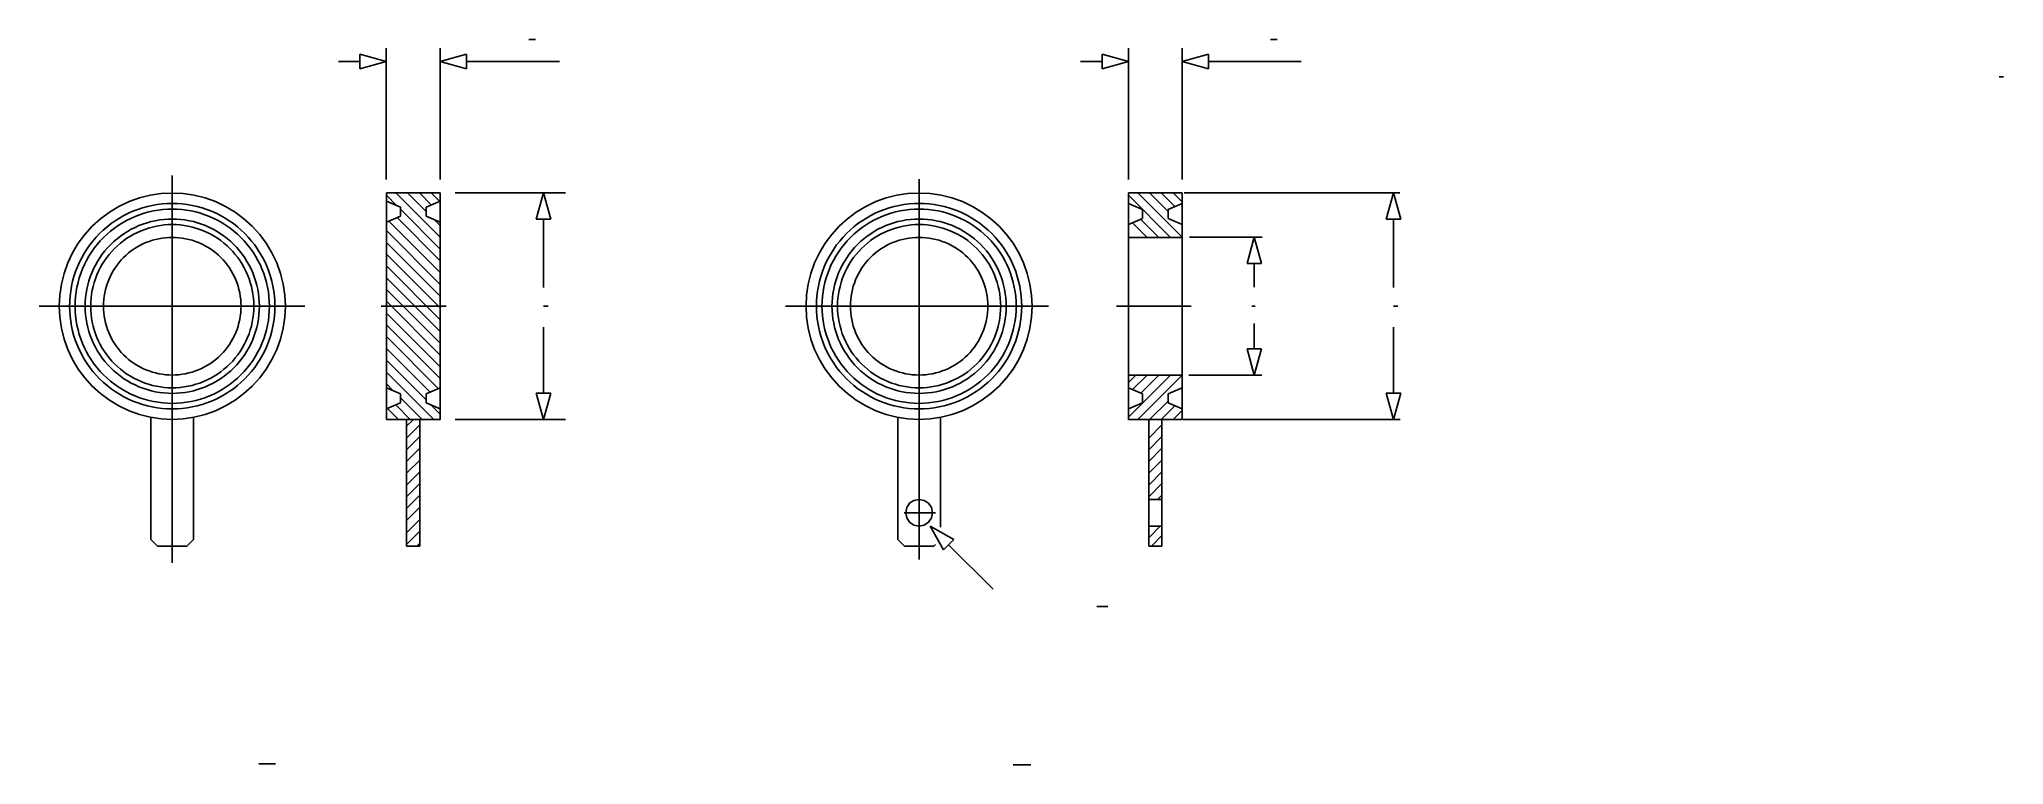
# Model space of a CAD drawing. Extents: x 321 to 2090, y 310 to 963.
import ezdxf

# ---------------------------------------------------------------- set-up
doc = ezdxf.new("R2010")
doc.units = 0
doc.header["$MEASUREMENT"] = 0
doc.layers.add('1', color=7, linetype='CONTINUOUS')
doc.layers.add('4', color=7, linetype='CONTINUOUS')

msp = doc.modelspace()

# ---------------------------------------------------------------- linework, layer by layer
at = {"layer": '1', "color": 4, "linetype": 'Continuous'}
for p, q in [((642.3, 813.3), (633.2, 822.4)), ((681.6, 784.6), (641.6, 824.6)), ((668.9, 807.9), (652.2, 824.6)), ((673.6, 813.8), (662.9, 824.6)), ((681.6, 816.5), (673.5, 824.6)), ((1339.5, 784.5), (1301.6, 822.4)), ((1350, 784.6), (1310, 824.6)), ((1337.3, 807.9), (1320.6, 824.6)), ((1343.5, 812.3), (1331.2, 824.6)), ((1350, 816.5), (1341.9, 824.6)), ((681.6, 752.8), (635.3, 799.1)), ((681.6, 763.4), (642.8, 802.3)), ((681.6, 774), (645.9, 809.8)), ((681.6, 795.2), (676.5, 800.4)), ((1318.3, 784.5), (1305.2, 797.6)), ((1328.9, 784.5), (1312.7, 800.7)), ((681.6, 742.2), (633.2, 790.6)), ((681.6, 731.6), (633.2, 780)), ((681.6, 721), (633.2, 769.4)), ((681.6, 710.4), (633.2, 758.8)), ((681.6, 699.8), (633.2, 748.2)), ((681.6, 689.2), (633.2, 737.6)), ((681.6, 678.6), (633.2, 727)), ((681.6, 668), (633.2, 716.4)), ((681.6, 657.4), (633.2, 705.8)), ((679.9, 648.4), (633.2, 695.2)), ((672.5, 645.3), (633.2, 684.5)), ((668.9, 638.2), (633.2, 673.9)), ((675.9, 620.6), (633.2, 663.3)), ((1339.5, 660.6), (1301.6, 622.7)), ((1308.3, 660.6), (1301.6, 654)), ((1318.3, 660.6), (1305.2, 647.6)), ((1350, 660.5), (1310, 620.6)), ((1328.9, 660.6), (1312.7, 644.4)), ((639.4, 646.5), (633.2, 652.7)), ((665.3, 620.6), (645.9, 640.1)), ((1337.3, 637.2), (1320.6, 620.6)), ((644.1, 620.6), (634.2, 630.5)), ((654.7, 620.6), (641.6, 633.7)), ((651.4, 614.5), (657.5, 620.6)), ((681.6, 625.5), (673.6, 633.5)), ((1343.5, 632.9), (1331.2, 620.6)), ((1350, 628.7), (1341.9, 620.6)), ((651.4, 603.9), (663.4, 615.9)), ((651.4, 593.3), (663.4, 605.3)), ((1319.8, 603.9), (1331.8, 615.9)), ((1319.8, 593.3), (1331.8, 605.3)), ((651.4, 582.7), (663.4, 594.7)), ((651.4, 572.1), (663.4, 584.1)), ((1319.8, 582.7), (1331.8, 594.7)), ((1319.8, 572.1), (1331.8, 584.1)), ((651.4, 561.5), (663.4, 573.5)), ((1319.8, 561.5), (1331.8, 573.5)), ((651.4, 550.9), (663.4, 562.9)), ((651.4, 540.3), (663.4, 552.3)), ((1319.8, 550.9), (1331.8, 562.9)), ((1327.9, 548.4), (1331.8, 552.3)), ((651.4, 529.7), (663.4, 541.7)), ((651.4, 518.5), (663.4, 530.5)), ((651.4, 507.9), (663.4, 519.9)), ((1319.8, 513.9), (1330.2, 524.4)), ((1322.3, 506.6), (1331.8, 516.1)), ((660.7, 506.6), (663.4, 509.3))]:
    msp.add_line(p, q, dxfattribs=at)
at = {"layer": '4', "color": 5, "linetype": 'Continuous'}
for p, q in [((761.4, 962.8), (767.4, 962.8)), ((1429.6, 962.8), (1435.6, 962.8)), ((2085.9, 929.1), (2089.9, 929.1)), ((774.8, 722.6), (778.8, 722.6)), ((1412.7, 722.6), (1415.7, 722.6)), ((1540.2, 722.6), (1544.2, 722.6))]:
    msp.add_line(p, q, dxfattribs=at)
at = {"layer": '4', "color": 3, "linetype": 'Continuous'}
for p, q in [((609.4, 942.8), (590, 942.8)), ((633.1, 942.8), (609.4, 949.4)), ((609.4, 949.4), (609.4, 936.3)), ((633.1, 942.8), (609.4, 936.3)), ((633.1, 836.6), (633.1, 954.8)), ((681.7, 836.6), (681.7, 954.8)), ((681.7, 942.8), (705.4, 949.4)), ((681.7, 942.8), (705.4, 936.3)), ((705.4, 936.3), (705.4, 949.4)), ((705.4, 942.8), (789, 942.8)), ((1277.9, 942.8), (1258.5, 942.8)), ((1301.6, 942.8), (1277.9, 949.4)), ((1277.9, 949.4), (1277.9, 936.3)), ((1301.6, 942.8), (1277.9, 936.3)), ((1301.6, 836.6), (1301.6, 954.8)), ((1349.9, 836.6), (1349.9, 954.8)), ((1349.9, 942.8), (1373.7, 949.4)), ((1349.9, 942.8), (1373.7, 936.3)), ((1373.7, 936.3), (1373.7, 949.4)), ((1373.7, 942.8), (1457.3, 942.8)), ((794.6, 824.6), (695.2, 824.6)), ((774.8, 824.6), (768.2, 800.9)), ((774.8, 824.6), (781.3, 800.9)), ((1546.1, 824.6), (1351.9, 824.6)), ((1540.2, 824.6), (1533.7, 800.9)), ((1540.2, 824.6), (1546.8, 800.9)), ((768.2, 800.9), (781.3, 800.9)), ((774.8, 800.9), (774.8, 739.3)), ((1533.7, 800.9), (1546.8, 800.9)), ((1540.2, 800.9), (1540.2, 739.3)), ((1421.9, 784.6), (1356.7, 784.6)), ((1414.9, 784.6), (1408.4, 760.9)), ((1414.9, 784.6), (1421.5, 760.9)), ((1408.4, 760.9), (1421.5, 760.9)), ((1414.9, 739.6), (1414.9, 760.9)), ((774.8, 703.8), (774.8, 644.3)), ((1414.9, 684.4), (1414.9, 707.1)), ((1540.2, 703.8), (1540.2, 644.3)), ((1414.9, 660.6), (1408.4, 684.3)), ((1421.5, 684.3), (1408.4, 684.3)), ((1414.9, 660.6), (1421.5, 684.3)), ((1421.6, 660.6), (1356.1, 660.6)), ((774.8, 620.6), (768.2, 644.3)), ((781.3, 644.3), (768.2, 644.3)), ((774.8, 620.6), (781.3, 644.3)), ((1540.2, 620.6), (1533.7, 644.3)), ((1546.8, 644.3), (1533.7, 644.3)), ((1540.2, 620.6), (1546.8, 644.3)), ((794.6, 620.6), (695.2, 620.6)), ((1546.4, 620.6), (1350.9, 620.6)), ((1122.9, 524.5), (1144.3, 512.4)), ((1122.9, 524.5), (1135, 503.1)), ((1135, 503.1), (1144.3, 512.4)), ((1179.7, 467.7), (1139.6, 507.8))]:
    msp.add_line(p, q, dxfattribs=at)
at = {"layer": '4', "color": 4, "linetype": 'Continuous'}
for p, q in [((440.3, 840.3), (440.3, 491.4)), ((1113, 836.9), (1113, 494.6)), ((320.6, 722.6), (559.8, 722.6)), ((628.6, 722.6), (687.1, 722.6)), ((992.6, 722.6), (1229.7, 722.6)), ((1290.9, 722.6), (1358, 722.6)), ((1127.9, 536.6), (1099.5, 536.6))]:
    msp.add_line(p, q, dxfattribs=at)
at = {"layer": '4', "color": 7, "linetype": 'Continuous'}
for p, q in [((401.4, 816.7), (392.3, 812.4)), ((410.8, 820), (401.4, 816.7)), ((420.5, 822.5), (410.8, 820)), ((430.4, 823.9), (420.5, 822.5)), ((426.8, 814), (422.3, 813.3)), ((431.3, 814.6), (426.8, 814)), ((440.3, 824.4), (430.4, 823.9)), ((435.8, 814.9), (431.3, 814.6)), ((440.3, 815), (435.8, 814.9)), ((450.3, 823.9), (440.3, 824.4)), ((444.9, 814.9), (440.3, 815)), ((449.4, 814.6), (444.9, 814.9)), ((453.9, 814), (449.4, 814.6)), ((460.2, 822.5), (450.3, 823.9)), ((458.4, 813.3), (453.9, 814)), ((469.9, 820), (460.2, 822.5)), ((479.3, 816.7), (469.9, 820)), ((488.3, 812.4), (479.3, 816.7)), ((633.2, 824.6), (681.6, 824.6)), ((633.2, 824.6), (633.2, 620.6)), ((633.2, 817.2), (645.9, 811.8)), ((681.6, 817.2), (668.9, 811.8)), ((681.6, 824.6), (681.6, 620.6)), ((1074, 816.7), (1065, 812.4)), ((1083.4, 820), (1074, 816.7)), ((1093.1, 822.5), (1083.4, 820)), ((1103, 823.9), (1093.1, 822.5)), ((1099.4, 814), (1095, 813.3)), ((1103.9, 814.6), (1099.4, 814)), ((1113, 824.4), (1103, 823.9)), ((1108.5, 814.9), (1103.9, 814.6)), ((1113, 815), (1108.5, 814.9)), ((1123, 823.9), (1113, 824.4)), ((1117.5, 814.9), (1113, 815)), ((1122.1, 814.6), (1117.5, 814.9)), ((1126.6, 814), (1122.1, 814.6)), ((1132.9, 822.5), (1123, 823.9)), ((1131, 813.3), (1126.6, 814)), ((1142.6, 820), (1132.9, 822.5)), ((1152, 816.7), (1142.6, 820)), ((1161, 812.4), (1152, 816.7)), ((1301.6, 824.6), (1350, 824.6)), ((1301.6, 824.6), (1301.6, 620.6)), ((1301.6, 822.4), (1301.6, 807.1)), ((1301.6, 815), (1314.2, 809.7)), ((1350, 815), (1337.3, 809.7)), ((1350, 824.6), (1350, 620.6)), ((375.7, 801.3), (368.3, 794.6)), ((383.8, 807.3), (375.7, 801.3)), ((385.3, 796.9), (381.7, 794.1)), ((392.3, 812.4), (383.8, 807.3)), ((389, 799.5), (385.3, 796.9)), ((392.8, 801.9), (389, 799.5)), ((395.4, 797.6), (391.7, 795.3)), ((396.7, 804.1), (392.8, 801.9)), ((399.1, 799.7), (395.4, 797.6)), ((400.8, 806.2), (396.7, 804.1)), ((402.9, 801.6), (399.1, 799.7)), ((404.9, 808), (400.8, 806.2)), ((406.9, 803.4), (402.9, 801.6)), ((409.2, 809.6), (404.9, 808)), ((410.9, 804.9), (406.9, 803.4)), ((413.5, 811.1), (409.2, 809.6)), ((413.9, 796.5), (410.3, 795.1)), ((414.9, 806.3), (410.9, 804.9)), ((417.9, 812.3), (413.5, 811.1)), ((417.6, 797.7), (413.9, 796.5)), ((419.1, 807.4), (414.9, 806.3)), ((421.3, 798.7), (417.6, 797.7)), ((422.3, 813.3), (417.9, 812.3)), ((423.3, 808.4), (419.1, 807.4)), ((425, 799.5), (421.3, 798.7)), ((427.5, 809.1), (423.3, 808.4)), ((428.8, 800.2), (425, 799.5)), ((431.8, 809.6), (427.5, 809.1)), ((432.6, 800.7), (428.8, 800.2)), ((436, 809.9), (431.8, 809.6)), ((436.5, 800.9), (432.6, 800.7)), ((440.3, 810), (436, 809.9)), ((440.3, 801), (436.5, 800.9)), ((444.6, 809.9), (440.3, 810)), ((444.2, 800.9), (440.3, 801)), ((448, 800.7), (444.2, 800.9)), ((448.9, 809.6), (444.6, 809.9)), ((451.8, 800.2), (448, 800.7)), ((453.2, 809.1), (448.9, 809.6)), ((455.6, 799.5), (451.8, 800.2)), ((457.4, 808.4), (453.2, 809.1)), ((459.4, 798.7), (455.6, 799.5)), ((461.6, 807.4), (457.4, 808.4)), ((462.8, 812.3), (458.4, 813.3)), ((463.1, 797.7), (459.4, 798.7)), ((465.7, 806.3), (461.6, 807.4)), ((467.2, 811.1), (462.8, 812.3)), ((466.8, 796.5), (463.1, 797.7)), ((469.8, 804.9), (465.7, 806.3)), ((470.4, 795.1), (466.8, 796.5)), ((471.5, 809.6), (467.2, 811.1)), ((473.8, 803.4), (469.8, 804.9)), ((475.7, 808), (471.5, 809.6)), ((477.7, 801.6), (473.8, 803.4)), ((479.9, 806.2), (475.7, 808)), ((481.6, 799.7), (477.7, 801.6)), ((483.9, 804.1), (479.9, 806.2)), ((485.3, 797.6), (481.6, 799.7)), ((487.9, 801.9), (483.9, 804.1)), ((488.9, 795.3), (485.3, 797.6)), ((491.7, 799.5), (487.9, 801.9)), ((496.9, 807.3), (488.3, 812.4)), ((495.4, 796.9), (491.7, 799.5)), ((499, 794.1), (495.4, 796.9)), ((504.9, 801.3), (496.9, 807.3)), ((512.3, 794.6), (504.9, 801.3)), ((633.2, 798.2), (645.9, 803.6)), ((645.9, 811.8), (645.9, 803.6)), ((668.9, 811.8), (668.9, 803.6)), ((681.6, 798.2), (668.9, 803.6)), ((1048.4, 801.3), (1041, 794.6)), ((1056.4, 807.3), (1048.4, 801.3)), ((1057.9, 796.9), (1054.3, 794.1)), ((1065, 812.4), (1056.4, 807.3)), ((1061.6, 799.5), (1057.9, 796.9)), ((1065.5, 801.9), (1061.6, 799.5)), ((1068, 797.6), (1064.4, 795.3)), ((1069.4, 804.1), (1065.5, 801.9)), ((1071.8, 799.7), (1068, 797.6)), ((1073.5, 806.2), (1069.4, 804.1)), ((1075.6, 801.6), (1071.8, 799.7)), ((1077.6, 808), (1073.5, 806.2)), ((1079.5, 803.4), (1075.6, 801.6)), ((1081.9, 809.6), (1077.6, 808)), ((1083.5, 804.9), (1079.5, 803.4)), ((1086.2, 811.1), (1081.9, 809.6)), ((1086.6, 796.5), (1083, 795.1)), ((1087.6, 806.3), (1083.5, 804.9)), ((1090.5, 812.3), (1086.2, 811.1)), ((1090.2, 797.7), (1086.6, 796.5)), ((1091.8, 807.4), (1087.6, 806.3)), ((1093.9, 798.7), (1090.2, 797.7)), ((1095, 813.3), (1090.5, 812.3)), ((1095.9, 808.4), (1091.8, 807.4)), ((1097.7, 799.5), (1093.9, 798.7)), ((1100.2, 809.1), (1095.9, 808.4)), ((1101.5, 800.2), (1097.7, 799.5)), ((1104.4, 809.6), (1100.2, 809.1)), ((1105.3, 800.7), (1101.5, 800.2)), ((1108.7, 809.9), (1104.4, 809.6)), ((1109.2, 800.9), (1105.3, 800.7)), ((1113, 810), (1108.7, 809.9)), ((1113, 801), (1109.2, 800.9)), ((1117.3, 809.9), (1113, 810)), ((1116.9, 800.9), (1113, 801)), ((1120.7, 800.7), (1116.9, 800.9)), ((1121.6, 809.6), (1117.3, 809.9)), ((1124.5, 800.2), (1120.7, 800.7)), ((1125.8, 809.1), (1121.6, 809.6)), ((1128.3, 799.5), (1124.5, 800.2)), ((1130.1, 808.4), (1125.8, 809.1)), ((1132.1, 798.7), (1128.3, 799.5)), ((1134.3, 807.4), (1130.1, 808.4)), ((1135.5, 812.3), (1131, 813.3)), ((1135.8, 797.7), (1132.1, 798.7)), ((1138.4, 806.3), (1134.3, 807.4)), ((1139.9, 811.1), (1135.5, 812.3)), ((1139.4, 796.5), (1135.8, 797.7)), ((1142.5, 804.9), (1138.4, 806.3)), ((1143, 795.1), (1139.4, 796.5)), ((1144.2, 809.6), (1139.9, 811.1)), ((1146.5, 803.4), (1142.5, 804.9)), ((1148.4, 808), (1144.2, 809.6)), ((1150.4, 801.6), (1146.5, 803.4)), ((1152.5, 806.2), (1148.4, 808)), ((1154.2, 799.7), (1150.4, 801.6)), ((1156.6, 804.1), (1152.5, 806.2)), ((1158, 797.6), (1154.2, 799.7)), ((1160.5, 801.9), (1156.6, 804.1)), ((1161.6, 795.3), (1158, 797.6)), ((1164.4, 799.5), (1160.5, 801.9)), ((1169.6, 807.3), (1161, 812.4)), ((1168.1, 796.9), (1164.4, 799.5)), ((1171.7, 794.1), (1168.1, 796.9)), ((1177.6, 801.3), (1169.6, 807.3)), ((1185, 794.6), (1177.6, 801.3)), ((1301.6, 796), (1314.2, 801.4)), ((1314.2, 809.7), (1314.2, 801.4)), ((1337.3, 809.7), (1337.3, 801.4)), ((1350, 796), (1337.3, 801.4)), ((355.7, 779.2), (350.5, 770.6)), ((361.6, 787.2), (355.7, 779.2)), ((368.3, 794.6), (361.6, 787.2)), ((368.9, 781.2), (366.1, 777.7)), ((371.8, 784.7), (368.9, 781.2)), ((374.9, 788), (371.8, 784.7)), ((375.5, 781.3), (372.7, 778.1)), ((378.2, 791.1), (374.9, 788)), ((378.5, 784.4), (375.5, 781.3)), ((381.7, 794.1), (378.2, 791.1)), ((381.6, 787.4), (378.5, 784.4)), ((384.8, 790.2), (381.6, 787.4)), ((388.2, 792.8), (384.8, 790.2)), ((387.6, 780.7), (384.9, 778.1)), ((390.6, 783.2), (387.6, 780.7)), ((391.7, 795.3), (388.2, 792.8)), ((393.6, 785.6), (390.6, 783.2)), ((393.7, 779.4), (391, 777)), ((396.7, 787.8), (393.6, 785.6)), ((396.6, 781.6), (393.7, 779.4)), ((399.5, 783.7), (396.6, 781.6)), ((400, 789.9), (396.7, 787.8)), ((402.6, 785.6), (399.5, 783.7)), ((403.3, 791.8), (400, 789.9)), ((405.7, 787.4), (402.6, 785.6)), ((406.8, 793.5), (403.3, 791.8)), ((408.9, 789), (405.7, 787.4)), ((410.3, 795.1), (406.8, 793.5)), ((412.2, 790.4), (408.9, 789)), ((413.8, 778.6), (411.1, 777.2)), ((415.6, 791.7), (412.2, 790.4)), ((416.6, 779.8), (413.8, 778.6)), ((419, 792.9), (415.6, 791.7)), ((419.5, 780.9), (416.6, 779.8)), ((422.5, 793.8), (419, 792.9)), ((422.4, 781.9), (419.5, 780.9)), ((425.3, 782.7), (422.4, 781.9)), ((426, 794.6), (422.5, 793.8)), ((428.2, 783.3), (425.3, 782.7)), ((429.6, 795.2), (426, 794.6)), ((431.2, 783.9), (428.2, 783.3)), ((433.1, 795.7), (429.6, 795.2)), ((434.3, 784.2), (431.2, 783.9)), ((436.7, 796), (433.1, 795.7)), ((437.3, 784.5), (434.3, 784.2)), ((440.3, 796), (436.7, 796)), ((440.3, 784.5), (437.3, 784.5)), ((443.9, 796), (440.3, 796)), ((443.4, 784.5), (440.3, 784.5)), ((446.4, 784.2), (443.4, 784.5)), ((447.5, 795.7), (443.9, 796)), ((449.4, 783.9), (446.4, 784.2)), ((451.1, 795.2), (447.5, 795.7)), ((452.4, 783.3), (449.4, 783.9)), ((454.7, 794.6), (451.1, 795.2)), ((455.4, 782.7), (452.4, 783.3)), ((458.2, 793.8), (454.7, 794.6)), ((458.3, 781.9), (455.4, 782.7)), ((461.7, 792.9), (458.2, 793.8)), ((461.2, 780.9), (458.3, 781.9)), ((464, 779.8), (461.2, 780.9)), ((465.1, 791.7), (461.7, 792.9)), ((466.8, 778.6), (464, 779.8)), ((468.4, 790.4), (465.1, 791.7)), ((469.5, 777.2), (466.8, 778.6)), ((471.7, 789), (468.4, 790.4)), ((473.9, 793.5), (470.4, 795.1)), ((475, 787.4), (471.7, 789)), ((477.3, 791.8), (473.9, 793.5)), ((478.1, 785.6), (475, 787.4)), ((480.7, 789.9), (477.3, 791.8)), ((481.1, 783.7), (478.1, 785.6)), ((483.9, 787.8), (480.7, 789.9)), ((484.1, 781.6), (481.1, 783.7)), ((487.1, 785.6), (483.9, 787.8)), ((486.9, 779.4), (484.1, 781.6)), ((489.7, 777), (486.9, 779.4)), ((490.1, 783.2), (487.1, 785.6)), ((492.4, 792.8), (488.9, 795.3)), ((493, 780.7), (490.1, 783.2)), ((495.8, 790.2), (492.4, 792.8)), ((495.8, 778.1), (493, 780.7)), ((499.1, 787.4), (495.8, 790.2)), ((502.4, 791.1), (499, 794.1)), ((502.2, 784.4), (499.1, 787.4)), ((505.1, 781.3), (502.2, 784.4)), ((505.7, 788), (502.4, 791.1)), ((507.9, 778.1), (505.1, 781.3)), ((508.8, 784.7), (505.7, 788)), ((511.8, 781.2), (508.8, 784.7)), ((514.6, 777.7), (511.8, 781.2)), ((519.1, 787.2), (512.3, 794.6)), ((525, 779.2), (519.1, 787.2)), ((530.1, 770.6), (525, 779.2)), ((1028.3, 779.2), (1023.2, 770.6)), ((1034.3, 787.2), (1028.3, 779.2)), ((1041, 794.6), (1034.3, 787.2)), ((1041.5, 781.2), (1038.7, 777.7)), ((1044.5, 784.7), (1041.5, 781.2)), ((1047.6, 788), (1044.5, 784.7)), ((1048.2, 781.3), (1045.4, 778.1)), ((1050.9, 791.1), (1047.6, 788)), ((1051.2, 784.4), (1048.2, 781.3)), ((1054.3, 794.1), (1050.9, 791.1)), ((1054.3, 787.4), (1051.2, 784.4)), ((1057.5, 790.2), (1054.3, 787.4)), ((1060.9, 792.8), (1057.5, 790.2)), ((1060.3, 780.7), (1057.5, 778.1)), ((1063.2, 783.2), (1060.3, 780.7)), ((1064.4, 795.3), (1060.9, 792.8)), ((1066.3, 785.6), (1063.2, 783.2)), ((1066.4, 779.4), (1063.7, 777)), ((1069.4, 787.8), (1066.3, 785.6)), ((1069.3, 781.6), (1066.4, 779.4)), ((1072.2, 783.7), (1069.3, 781.6)), ((1072.7, 789.9), (1069.4, 787.8)), ((1075.2, 785.6), (1072.2, 783.7)), ((1076, 791.8), (1072.7, 789.9)), ((1078.4, 787.4), (1075.2, 785.6)), ((1079.5, 793.5), (1076, 791.8)), ((1081.6, 789), (1078.4, 787.4)), ((1083, 795.1), (1079.5, 793.5)), ((1084.9, 790.4), (1081.6, 789)), ((1086.5, 778.6), (1083.8, 777.2)), ((1088.3, 791.7), (1084.9, 790.4)), ((1089.3, 779.8), (1086.5, 778.6)), ((1091.7, 792.9), (1088.3, 791.7)), ((1092.1, 780.9), (1089.3, 779.8)), ((1095.2, 793.8), (1091.7, 792.9)), ((1095, 781.9), (1092.1, 780.9)), ((1098, 782.7), (1095, 781.9)), ((1098.7, 794.6), (1095.2, 793.8)), ((1100.9, 783.3), (1098, 782.7)), ((1102.2, 795.2), (1098.7, 794.6)), ((1103.9, 783.9), (1100.9, 783.3)), ((1105.8, 795.7), (1102.2, 795.2)), ((1106.9, 784.2), (1103.9, 783.9)), ((1109.4, 796), (1105.8, 795.7)), ((1110, 784.5), (1106.9, 784.2)), ((1113, 796), (1109.4, 796)), ((1113, 784.5), (1110, 784.5)), ((1116.6, 796), (1113, 796)), ((1116, 784.5), (1113, 784.5)), ((1119.1, 784.2), (1116, 784.5)), ((1120.2, 795.7), (1116.6, 796)), ((1122.1, 783.9), (1119.1, 784.2)), ((1123.8, 795.2), (1120.2, 795.7)), ((1125.1, 783.3), (1122.1, 783.9)), ((1127.3, 794.6), (1123.8, 795.2)), ((1128.1, 782.7), (1125.1, 783.3)), ((1130.9, 793.8), (1127.3, 794.6)), ((1131, 781.9), (1128.1, 782.7)), ((1134.3, 792.9), (1130.9, 793.8)), ((1133.9, 780.9), (1131, 781.9)), ((1136.7, 779.8), (1133.9, 780.9)), ((1137.8, 791.7), (1134.3, 792.9)), ((1139.5, 778.6), (1136.7, 779.8)), ((1141.1, 790.4), (1137.8, 791.7)), ((1142.2, 777.2), (1139.5, 778.6)), ((1144.4, 789), (1141.1, 790.4)), ((1146.6, 793.5), (1143, 795.1)), ((1147.6, 787.4), (1144.4, 789)), ((1150, 791.8), (1146.6, 793.5)), ((1150.8, 785.6), (1147.6, 787.4)), ((1153.3, 789.9), (1150, 791.8)), ((1153.8, 783.7), (1150.8, 785.6)), ((1156.6, 787.8), (1153.3, 789.9)), ((1156.8, 781.6), (1153.8, 783.7)), ((1159.7, 785.6), (1156.6, 787.8)), ((1159.6, 779.4), (1156.8, 781.6)), ((1162.3, 777), (1159.6, 779.4)), ((1162.8, 783.2), (1159.7, 785.6)), ((1165.1, 792.8), (1161.6, 795.3)), ((1165.7, 780.7), (1162.8, 783.2)), ((1168.5, 790.2), (1165.1, 792.8)), ((1168.5, 778.1), (1165.7, 780.7)), ((1171.7, 787.4), (1168.5, 790.2)), ((1175.1, 791.1), (1171.7, 794.1)), ((1174.9, 784.4), (1171.7, 787.4)), ((1177.8, 781.3), (1174.9, 784.4)), ((1178.4, 788), (1175.1, 791.1)), ((1180.6, 778.1), (1177.8, 781.3)), ((1181.5, 784.7), (1178.4, 788)), ((1184.5, 781.2), (1181.5, 784.7)), ((1187.3, 777.7), (1184.5, 781.2)), ((1191.7, 787.2), (1185, 794.6)), ((1197.7, 779.2), (1191.7, 787.2)), ((1202.8, 770.6), (1197.7, 779.2)), ((1301.6, 784.5), (1350, 784.5)), ((346.2, 761.6), (342.9, 752.1)), ((350.5, 770.6), (346.2, 761.6)), ((356.7, 762.1), (354.9, 758)), ((358.8, 766.2), (356.7, 762.1)), ((361, 770.1), (358.8, 766.2)), ((363.4, 774), (361, 770.1)), ((363.2, 763.8), (361.3, 760)), ((365.3, 767.5), (363.2, 763.8)), ((366.1, 777.7), (363.4, 774)), ((367.6, 771.2), (365.3, 767.5)), ((370.1, 774.7), (367.6, 771.2)), ((372.7, 778.1), (370.1, 774.7)), ((373, 762.9), (371.1, 759.6)), ((375.1, 766.2), (373, 762.9)), ((377.3, 769.3), (375.1, 766.2)), ((379.7, 772.4), (377.3, 769.3)), ((379.3, 763.4), (377.3, 760.3)), ((381.3, 766.3), (379.3, 763.4)), ((382.2, 775.3), (379.7, 772.4)), ((383.5, 769.2), (381.3, 766.3)), ((384.9, 778.1), (382.2, 775.3)), ((385.9, 771.9), (383.5, 769.2)), ((388.4, 774.5), (385.9, 771.9)), ((391, 777), (388.4, 774.5)), ((392.4, 761.9), (390.6, 759.5)), ((394.4, 764.2), (392.4, 761.9)), ((396.5, 766.4), (394.4, 764.2)), ((398.7, 768.5), (396.5, 766.4)), ((401, 770.5), (398.7, 768.5)), ((403.4, 772.3), (401, 770.5)), ((405.9, 774.1), (403.4, 772.3)), ((408.5, 775.7), (405.9, 774.1)), ((411.1, 777.2), (408.5, 775.7)), ((472.2, 775.7), (469.5, 777.2)), ((474.7, 774.1), (472.2, 775.7)), ((477.2, 772.3), (474.7, 774.1)), ((479.6, 770.5), (477.2, 772.3)), ((481.9, 768.5), (479.6, 770.5)), ((484.1, 766.4), (481.9, 768.5)), ((486.2, 764.2), (484.1, 766.4)), ((488.2, 761.9), (486.2, 764.2)), ((490.1, 759.5), (488.2, 761.9)), ((492.3, 774.5), (489.7, 777)), ((494.8, 771.9), (492.3, 774.5)), ((497.1, 769.2), (494.8, 771.9)), ((498.5, 775.3), (495.8, 778.1)), ((499.3, 766.3), (497.1, 769.2)), ((501, 772.4), (498.5, 775.3)), ((501.4, 763.4), (499.3, 766.3)), ((503.4, 769.3), (501, 772.4)), ((503.3, 760.3), (501.4, 763.4)), ((505.6, 766.2), (503.4, 769.3)), ((507.6, 762.9), (505.6, 766.2)), ((509.5, 759.6), (507.6, 762.9)), ((510.6, 774.7), (507.9, 778.1)), ((513.1, 771.2), (510.6, 774.7)), ((515.4, 767.5), (513.1, 771.2)), ((517.2, 774), (514.6, 777.7)), ((517.5, 763.8), (515.4, 767.5)), ((519.6, 770.1), (517.2, 774)), ((519.4, 760), (517.5, 763.8)), ((521.9, 766.2), (519.6, 770.1)), ((523.9, 762.1), (521.9, 766.2)), ((525.8, 758), (523.9, 762.1)), ((534.4, 761.6), (530.1, 770.6)), ((537.8, 752.1), (534.4, 761.6)), ((1018.9, 761.6), (1015.6, 752.1)), ((1023.2, 770.6), (1018.9, 761.6)), ((1029.4, 762.1), (1027.6, 758)), ((1031.5, 766.2), (1029.4, 762.1)), ((1033.7, 770.1), (1031.5, 766.2)), ((1036.1, 774), (1033.7, 770.1)), ((1035.9, 763.8), (1033.9, 760)), ((1038, 767.5), (1035.9, 763.8)), ((1038.7, 777.7), (1036.1, 774)), ((1040.3, 771.2), (1038, 767.5)), ((1042.8, 774.7), (1040.3, 771.2)), ((1045.4, 778.1), (1042.8, 774.7)), ((1045.7, 762.9), (1043.8, 759.6)), ((1047.8, 766.2), (1045.7, 762.9)), ((1050, 769.3), (1047.8, 766.2)), ((1052.4, 772.4), (1050, 769.3)), ((1051.9, 763.4), (1050, 760.3)), ((1054, 766.3), (1051.9, 763.4)), ((1054.9, 775.3), (1052.4, 772.4)), ((1056.2, 769.2), (1054, 766.3)), ((1057.5, 778.1), (1054.9, 775.3)), ((1058.6, 771.9), (1056.2, 769.2)), ((1061.1, 774.5), (1058.6, 771.9)), ((1063.7, 777), (1061.1, 774.5)), ((1065.1, 761.9), (1063.3, 759.5)), ((1067.1, 764.2), (1065.1, 761.9)), ((1069.2, 766.4), (1067.1, 764.2)), ((1071.4, 768.5), (1069.2, 766.4)), ((1073.7, 770.5), (1071.4, 768.5)), ((1076.1, 772.3), (1073.7, 770.5)), ((1078.6, 774.1), (1076.1, 772.3)), ((1081.2, 775.7), (1078.6, 774.1)), ((1083.8, 777.2), (1081.2, 775.7)), ((1144.9, 775.7), (1142.2, 777.2)), ((1147.4, 774.1), (1144.9, 775.7)), ((1149.9, 772.3), (1147.4, 774.1)), ((1152.3, 770.5), (1149.9, 772.3)), ((1154.6, 768.5), (1152.3, 770.5)), ((1156.8, 766.4), (1154.6, 768.5)), ((1158.9, 764.2), (1156.8, 766.4)), ((1160.9, 761.9), (1158.9, 764.2)), ((1162.8, 759.5), (1160.9, 761.9)), ((1165, 774.5), (1162.3, 777)), ((1167.4, 771.9), (1165, 774.5)), ((1169.8, 769.2), (1167.4, 771.9)), ((1171.1, 775.3), (1168.5, 778.1)), ((1172, 766.3), (1169.8, 769.2)), ((1173.7, 772.4), (1171.1, 775.3)), ((1174.1, 763.4), (1172, 766.3)), ((1176, 769.3), (1173.7, 772.4)), ((1176, 760.3), (1174.1, 763.4)), ((1178.2, 766.2), (1176, 769.3)), ((1180.3, 762.9), (1178.2, 766.2)), ((1182.2, 759.6), (1180.3, 762.9)), ((1183.3, 774.7), (1180.6, 778.1)), ((1185.7, 771.2), (1183.3, 774.7)), ((1188, 767.5), (1185.7, 771.2)), ((1189.9, 774), (1187.3, 777.7)), ((1190.1, 763.8), (1188, 767.5)), ((1192.3, 770.1), (1189.9, 774)), ((1192.1, 760), (1190.1, 763.8)), ((1194.6, 766.2), (1192.3, 770.1)), ((1196.6, 762.1), (1194.6, 766.2)), ((1198.4, 758), (1196.6, 762.1)), ((1207.1, 761.6), (1202.8, 770.6)), ((1210.5, 752.1), (1207.1, 761.6)), ((342.9, 752.1), (340.5, 742.4)), ((350.6, 745), (349.6, 740.6)), ((351.8, 749.4), (350.6, 745)), ((353.3, 753.7), (351.8, 749.4)), ((354.9, 758), (353.3, 753.7)), ((355.5, 743.8), (354.5, 739.6)), ((356.6, 748), (355.5, 743.8)), ((358, 752), (356.6, 748)), ((359.5, 756.1), (358, 752)), ((361.3, 760), (359.5, 756.1)), ((365.3, 745.4), (364.2, 741.6)), ((366.5, 749), (365.3, 745.4)), ((367.8, 752.6), (366.5, 749)), ((369.4, 756.1), (367.8, 752.6)), ((370, 743.9), (369.1, 740.4)), ((371.1, 759.6), (369.4, 756.1)), ((371.2, 747.3), (370, 743.9)), ((372.5, 750.7), (371.2, 747.3)), ((373.9, 754), (372.5, 750.7)), ((375.5, 757.2), (373.9, 754)), ((377.3, 760.3), (375.5, 757.2)), ((382, 743.4), (381.1, 740.6)), ((383.1, 746.3), (382, 743.4)), ((384.3, 749.1), (383.1, 746.3)), ((385.7, 751.8), (384.3, 749.1)), ((387.2, 754.4), (385.7, 751.8)), ((388.8, 757), (387.2, 754.4)), ((390.6, 759.5), (388.8, 757)), ((491.8, 757), (490.1, 759.5)), ((493.5, 754.4), (491.8, 757)), ((495, 751.8), (493.5, 754.4)), ((496.3, 749.1), (495, 751.8)), ((497.6, 746.3), (496.3, 749.1)), ((498.7, 743.4), (497.6, 746.3)), ((499.6, 740.6), (498.7, 743.4)), ((505.1, 757.2), (503.3, 760.3)), ((506.7, 754), (505.1, 757.2)), ((508.2, 750.7), (506.7, 754)), ((509.5, 747.3), (508.2, 750.7)), ((511.3, 756.1), (509.5, 759.6)), ((510.6, 743.9), (509.5, 747.3)), ((511.6, 740.4), (510.6, 743.9)), ((512.8, 752.6), (511.3, 756.1)), ((514.2, 749), (512.8, 752.6)), ((515.4, 745.4), (514.2, 749)), ((516.4, 741.6), (515.4, 745.4)), ((521.1, 756.1), (519.4, 760)), ((522.7, 752), (521.1, 756.1)), ((524, 748), (522.7, 752)), ((525.2, 743.8), (524, 748)), ((526.1, 739.6), (525.2, 743.8)), ((527.4, 753.7), (525.8, 758)), ((528.8, 749.4), (527.4, 753.7)), ((530, 745), (528.8, 749.4)), ((531, 740.6), (530, 745)), ((540.2, 742.4), (537.8, 752.1)), ((1015.6, 752.1), (1013.1, 742.4)), ((1023.3, 745), (1022.3, 740.6)), ((1024.5, 749.4), (1023.3, 745)), ((1025.9, 753.7), (1024.5, 749.4)), ((1027.6, 758), (1025.9, 753.7)), ((1028.2, 743.8), (1027.2, 739.6)), ((1029.3, 748), (1028.2, 743.8)), ((1030.7, 752), (1029.3, 748)), ((1032.2, 756.1), (1030.7, 752)), ((1033.9, 760), (1032.2, 756.1)), ((1037.9, 745.4), (1036.9, 741.6)), ((1039.1, 749), (1037.9, 745.4)), ((1040.5, 752.6), (1039.1, 749)), ((1042.1, 756.1), (1040.5, 752.6)), ((1042.7, 743.9), (1041.8, 740.4)), ((1043.8, 759.6), (1042.1, 756.1)), ((1043.8, 747.3), (1042.7, 743.9)), ((1045.1, 750.7), (1043.8, 747.3)), ((1046.6, 754), (1045.1, 750.7)), ((1048.2, 757.2), (1046.6, 754)), ((1050, 760.3), (1048.2, 757.2)), ((1054.7, 743.4), (1053.7, 740.6)), ((1055.8, 746.3), (1054.7, 743.4)), ((1057, 749.1), (1055.8, 746.3)), ((1058.4, 751.8), (1057, 749.1)), ((1059.9, 754.4), (1058.4, 751.8)), ((1061.5, 757), (1059.9, 754.4)), ((1063.3, 759.5), (1061.5, 757)), ((1164.5, 757), (1162.8, 759.5)), ((1166.1, 754.4), (1164.5, 757)), ((1167.6, 751.8), (1166.1, 754.4)), ((1169, 749.1), (1167.6, 751.8)), ((1170.2, 746.3), (1169, 749.1)), ((1171.3, 743.4), (1170.2, 746.3)), ((1172.3, 740.6), (1171.3, 743.4)), ((1177.8, 757.2), (1176, 760.3)), ((1179.4, 754), (1177.8, 757.2)), ((1180.9, 750.7), (1179.4, 754)), ((1182.2, 747.3), (1180.9, 750.7)), ((1183.9, 756.1), (1182.2, 759.6)), ((1183.3, 743.9), (1182.2, 747.3)), ((1184.3, 740.4), (1183.3, 743.9)), ((1185.5, 752.6), (1183.9, 756.1)), ((1186.9, 749), (1185.5, 752.6)), ((1188.1, 745.4), (1186.9, 749)), ((1189.1, 741.6), (1188.1, 745.4)), ((1193.8, 756.1), (1192.1, 760)), ((1195.4, 752), (1193.8, 756.1)), ((1196.7, 748), (1195.4, 752)), ((1197.9, 743.8), (1196.7, 748)), ((1198.8, 739.6), (1197.9, 743.8)), ((1200.1, 753.7), (1198.4, 758)), ((1201.5, 749.4), (1200.1, 753.7)), ((1202.7, 745), (1201.5, 749.4)), ((1203.7, 740.6), (1202.7, 745)), ((1212.9, 742.4), (1210.5, 752.1)), ((339, 732.6), (338.5, 722.6)), ((340.5, 742.4), (339, 732.6)), ((348, 727.1), (347.9, 722.6)), ((348.3, 731.6), (348, 727.1)), ((348.9, 736.1), (348.3, 731.6)), ((349.6, 740.6), (348.9, 736.1)), ((353, 726.9), (352.9, 722.6)), ((353.3, 731.2), (353, 726.9)), ((353.8, 735.4), (353.3, 731.2)), ((354.5, 739.6), (353.8, 735.4)), ((362, 726.4), (361.9, 722.6)), ((362.3, 730.3), (362, 726.4)), ((362.7, 734.1), (362.3, 730.3)), ((363.4, 737.9), (362.7, 734.1)), ((364.2, 741.6), (363.4, 737.9)), ((367, 726.2), (366.9, 722.6)), ((367.2, 729.8), (367, 726.2)), ((367.7, 733.4), (367.2, 729.8)), ((368.3, 736.9), (367.7, 733.4)), ((369.1, 740.4), (368.3, 736.9)), ((378.5, 725.6), (378.4, 722.6)), ((378.7, 728.7), (378.5, 725.6)), ((379.1, 731.7), (378.7, 728.7)), ((379.6, 734.7), (379.1, 731.7)), ((380.2, 737.6), (379.6, 734.7)), ((381.1, 740.6), (380.2, 737.6)), ((500.4, 737.6), (499.6, 740.6)), ((501.1, 734.7), (500.4, 737.6)), ((501.6, 731.7), (501.1, 734.7)), ((502, 728.7), (501.6, 731.7)), ((502.2, 725.6), (502, 728.7)), ((502.3, 722.6), (502.2, 725.6)), ((512.4, 736.9), (511.6, 740.4)), ((513, 733.4), (512.4, 736.9)), ((513.4, 729.8), (513, 733.4)), ((513.7, 726.2), (513.4, 729.8)), ((513.8, 722.6), (513.7, 726.2)), ((517.3, 737.9), (516.4, 741.6)), ((517.9, 734.1), (517.3, 737.9)), ((518.4, 730.3), (517.9, 734.1)), ((518.7, 726.4), (518.4, 730.3)), ((518.8, 722.6), (518.7, 726.4)), ((526.9, 735.4), (526.1, 739.6)), ((527.4, 731.2), (526.9, 735.4)), ((527.7, 726.9), (527.4, 731.2)), ((527.8, 722.6), (527.7, 726.9)), ((531.8, 736.1), (531, 740.6)), ((532.4, 731.6), (531.8, 736.1)), ((532.7, 727.1), (532.4, 731.6)), ((532.8, 722.6), (532.7, 727.1)), ((541.7, 732.6), (540.2, 742.4)), ((542.2, 722.6), (541.7, 732.6)), ((1011.7, 732.6), (1011.2, 722.6)), ((1013.1, 742.4), (1011.7, 732.6)), ((1020.7, 727.1), (1020.5, 722.6)), ((1021, 731.6), (1020.7, 727.1)), ((1021.5, 736.1), (1021, 731.6)), ((1022.3, 740.6), (1021.5, 736.1)), ((1025.6, 726.9), (1025.5, 722.6)), ((1026, 731.2), (1025.6, 726.9)), ((1026.5, 735.4), (1026, 731.2)), ((1027.2, 739.6), (1026.5, 735.4)), ((1034.6, 726.4), (1034.5, 722.6)), ((1034.9, 730.3), (1034.6, 726.4)), ((1035.4, 734.1), (1034.9, 730.3)), ((1036.1, 737.9), (1035.4, 734.1)), ((1036.9, 741.6), (1036.1, 737.9)), ((1039.9, 729.8), (1039.6, 726.2)), ((1039.6, 726.2), (1039.6, 722.6)), ((1040.3, 733.4), (1039.9, 729.8)), ((1041, 736.9), (1040.3, 733.4)), ((1041.8, 740.4), (1041, 736.9)), ((1051.4, 728.7), (1051.1, 725.6)), ((1051.1, 725.6), (1051.1, 722.6)), ((1051.7, 731.7), (1051.4, 728.7)), ((1052.3, 734.7), (1051.7, 731.7)), ((1052.9, 737.6), (1052.3, 734.7)), ((1053.7, 740.6), (1052.9, 737.6)), ((1173.1, 737.6), (1172.3, 740.6)), ((1173.8, 734.7), (1173.1, 737.6)), ((1174.3, 731.7), (1173.8, 734.7)), ((1174.7, 728.7), (1174.3, 731.7)), ((1174.9, 725.6), (1174.7, 728.7)), ((1175, 722.6), (1174.9, 725.6)), ((1185.1, 736.9), (1184.3, 740.4)), ((1185.7, 733.4), (1185.1, 736.9)), ((1186.1, 729.8), (1185.7, 733.4)), ((1186.4, 726.2), (1186.1, 729.8)), ((1186.5, 722.6), (1186.4, 726.2)), ((1190, 737.9), (1189.1, 741.6)), ((1190.6, 734.1), (1190, 737.9)), ((1191.1, 730.3), (1190.6, 734.1)), ((1191.4, 726.4), (1191.1, 730.3)), ((1191.5, 722.6), (1191.4, 726.4)), ((1199.5, 735.4), (1198.8, 739.6)), ((1200.1, 731.2), (1199.5, 735.4)), ((1200.4, 726.9), (1200.1, 731.2)), ((1200.5, 722.6), (1200.4, 726.9)), ((1204.5, 736.1), (1203.7, 740.6)), ((1205, 731.6), (1204.5, 736.1)), ((1205.4, 727.1), (1205, 731.6)), ((1205.5, 722.6), (1205.4, 727.1)), ((1214.4, 732.6), (1212.9, 742.4)), ((1214.8, 722.6), (1214.4, 732.6)), ((338.5, 722.6), (339, 712.6)), ((339, 712.6), (340.5, 702.7)), ((347.9, 722.6), (348, 718)), ((348, 718), (348.3, 713.5)), ((348.3, 713.5), (348.9, 709)), ((348.9, 709), (349.6, 704.5)), ((352.9, 722.6), (353, 718.3)), ((353, 718.3), (353.3, 714)), ((353.3, 714), (353.8, 709.7)), ((353.8, 709.7), (354.5, 705.5)), ((361.9, 722.6), (362, 718.7)), ((362, 718.7), (362.3, 714.9)), ((362.3, 714.9), (362.7, 711.1)), ((362.7, 711.1), (363.4, 707.3)), ((366.9, 722.6), (367, 719)), ((367, 719), (367.2, 715.4)), ((367.2, 715.4), (367.7, 711.8)), ((367.7, 711.8), (368.3, 708.3)), ((368.3, 708.3), (369.1, 704.7)), ((378.4, 722.6), (378.5, 719.5)), ((378.5, 719.5), (378.7, 716.5)), ((378.7, 716.5), (379.1, 713.5)), ((379.1, 713.5), (379.6, 710.5)), ((379.6, 710.5), (380.2, 707.5)), ((500.4, 707.5), (501.1, 710.5)), ((501.1, 710.5), (501.6, 713.5)), ((501.6, 713.5), (502, 716.5)), ((502, 716.5), (502.2, 719.5)), ((502.2, 719.5), (502.3, 722.6)), ((511.6, 704.7), (512.4, 708.3)), ((512.4, 708.3), (513, 711.8)), ((513, 711.8), (513.4, 715.4)), ((513.4, 715.4), (513.7, 719)), ((513.7, 719), (513.8, 722.6)), ((517.3, 707.3), (517.9, 711.1)), ((517.9, 711.1), (518.4, 714.9)), ((518.4, 714.9), (518.7, 718.7)), ((518.7, 718.7), (518.8, 722.6)), ((526.1, 705.5), (526.9, 709.7)), ((526.9, 709.7), (527.4, 714)), ((527.4, 714), (527.7, 718.3)), ((527.7, 718.3), (527.8, 722.6)), ((531, 704.5), (531.8, 709)), ((531.8, 709), (532.4, 713.5)), ((532.4, 713.5), (532.7, 718)), ((532.7, 718), (532.8, 722.6)), ((540.2, 702.7), (541.7, 712.6)), ((541.7, 712.6), (542.2, 722.6)), ((1011.2, 722.6), (1011.7, 712.6)), ((1011.7, 712.6), (1013.1, 702.7)), ((1020.5, 722.6), (1020.7, 718)), ((1020.7, 718), (1021, 713.5)), ((1021, 713.5), (1021.5, 709)), ((1021.5, 709), (1022.3, 704.5)), ((1025.5, 722.6), (1025.6, 718.3)), ((1025.6, 718.3), (1026, 714)), ((1026, 714), (1026.5, 709.7)), ((1026.5, 709.7), (1027.2, 705.5)), ((1034.5, 722.6), (1034.6, 718.7)), ((1034.6, 718.7), (1034.9, 714.9)), ((1034.9, 714.9), (1035.4, 711.1)), ((1035.4, 711.1), (1036.1, 707.3)), ((1039.6, 722.6), (1039.6, 719)), ((1039.6, 719), (1039.9, 715.4)), ((1039.9, 715.4), (1040.3, 711.8)), ((1040.3, 711.8), (1041, 708.3)), ((1041, 708.3), (1041.8, 704.7)), ((1051.1, 722.6), (1051.1, 719.5)), ((1051.1, 719.5), (1051.4, 716.5)), ((1051.4, 716.5), (1051.7, 713.5)), ((1051.7, 713.5), (1052.3, 710.5)), ((1052.3, 710.5), (1052.9, 707.5)), ((1173.1, 707.5), (1173.8, 710.5)), ((1173.8, 710.5), (1174.3, 713.5)), ((1174.3, 713.5), (1174.7, 716.5)), ((1174.7, 716.5), (1174.9, 719.5)), ((1174.9, 719.5), (1175, 722.6)), ((1184.3, 704.7), (1185.1, 708.3)), ((1185.1, 708.3), (1185.7, 711.8)), ((1185.7, 711.8), (1186.1, 715.4)), ((1186.1, 715.4), (1186.4, 719)), ((1186.4, 719), (1186.5, 722.6)), ((1190, 707.3), (1190.6, 711.1)), ((1190.6, 711.1), (1191.1, 714.9)), ((1191.1, 714.9), (1191.4, 718.7)), ((1191.4, 718.7), (1191.5, 722.6)), ((1198.8, 705.5), (1199.5, 709.7)), ((1199.5, 709.7), (1200.1, 714)), ((1200.1, 714), (1200.4, 718.3)), ((1200.4, 718.3), (1200.5, 722.6)), ((1203.7, 704.5), (1204.5, 709)), ((1204.5, 709), (1205, 713.5)), ((1205, 713.5), (1205.4, 718)), ((1205.4, 718), (1205.5, 722.6)), ((1212.9, 702.7), (1214.4, 712.6)), ((1214.4, 712.6), (1214.8, 722.6)), ((340.5, 702.7), (342.9, 693)), ((342.9, 693), (346.2, 683.6)), ((349.6, 704.5), (350.6, 700.1)), ((350.6, 700.1), (351.8, 695.7)), ((351.8, 695.7), (353.3, 691.4)), ((353.3, 691.4), (354.9, 687.2)), ((354.5, 705.5), (355.5, 701.3)), ((355.5, 701.3), (356.6, 697.2)), ((356.6, 697.2), (358, 693.1)), ((358, 693.1), (359.5, 689.1)), ((363.4, 707.3), (364.2, 703.5)), ((364.2, 703.5), (365.3, 699.8)), ((365.3, 699.8), (366.5, 696.1)), ((366.5, 696.1), (367.8, 692.6)), ((367.8, 692.6), (369.4, 689)), ((369.1, 704.7), (370, 701.3)), ((370, 701.3), (371.2, 697.8)), ((371.2, 697.8), (372.5, 694.5)), ((372.5, 694.5), (373.9, 691.2)), ((373.9, 691.2), (375.5, 688)), ((380.2, 707.5), (381.1, 704.6)), ((381.1, 704.6), (382, 701.7)), ((382, 701.7), (383.1, 698.9)), ((383.1, 698.9), (384.3, 696.1)), ((384.3, 696.1), (385.7, 693.4)), ((385.7, 693.4), (387.2, 690.7)), ((387.2, 690.7), (388.8, 688.2)), ((491.8, 688.2), (493.5, 690.7)), ((493.5, 690.7), (495, 693.4)), ((495, 693.4), (496.3, 696.1)), ((496.3, 696.1), (497.6, 698.9)), ((497.6, 698.9), (498.7, 701.7)), ((498.7, 701.7), (499.6, 704.6)), ((499.6, 704.6), (500.4, 707.5)), ((505.1, 688), (506.7, 691.2)), ((506.7, 691.2), (508.2, 694.5)), ((508.2, 694.5), (509.5, 697.8)), ((509.5, 697.8), (510.6, 701.3)), ((510.6, 701.3), (511.6, 704.7)), ((511.3, 689), (512.8, 692.6)), ((512.8, 692.6), (514.2, 696.1)), ((514.2, 696.1), (515.4, 699.8)), ((515.4, 699.8), (516.4, 703.5)), ((516.4, 703.5), (517.3, 707.3)), ((521.1, 689.1), (522.7, 693.1)), ((522.7, 693.1), (524, 697.2)), ((524, 697.2), (525.2, 701.3)), ((525.2, 701.3), (526.1, 705.5)), ((525.8, 687.2), (527.4, 691.4)), ((527.4, 691.4), (528.8, 695.7)), ((528.8, 695.7), (530, 700.1)), ((530, 700.1), (531, 704.5)), ((534.4, 683.6), (537.8, 693)), ((537.8, 693), (540.2, 702.7)), ((1013.1, 702.7), (1015.6, 693)), ((1015.6, 693), (1018.9, 683.6)), ((1022.3, 704.5), (1023.3, 700.1)), ((1023.3, 700.1), (1024.5, 695.7)), ((1024.5, 695.7), (1025.9, 691.4)), ((1025.9, 691.4), (1027.6, 687.2)), ((1027.2, 705.5), (1028.2, 701.3)), ((1028.2, 701.3), (1029.3, 697.2)), ((1029.3, 697.2), (1030.7, 693.1)), ((1030.7, 693.1), (1032.2, 689.1)), ((1036.1, 707.3), (1036.9, 703.5)), ((1036.9, 703.5), (1037.9, 699.8)), ((1037.9, 699.8), (1039.1, 696.1)), ((1039.1, 696.1), (1040.5, 692.6)), ((1040.5, 692.6), (1042.1, 689)), ((1041.8, 704.7), (1042.7, 701.3)), ((1042.7, 701.3), (1043.8, 697.8)), ((1043.8, 697.8), (1045.1, 694.5)), ((1045.1, 694.5), (1046.6, 691.2)), ((1046.6, 691.2), (1048.2, 688)), ((1052.9, 707.5), (1053.7, 704.6)), ((1053.7, 704.6), (1054.7, 701.7)), ((1054.7, 701.7), (1055.8, 698.9)), ((1055.8, 698.9), (1057, 696.1)), ((1057, 696.1), (1058.4, 693.4)), ((1058.4, 693.4), (1059.9, 690.7)), ((1059.9, 690.7), (1061.5, 688.2)), ((1164.5, 688.2), (1166.1, 690.7)), ((1166.1, 690.7), (1167.6, 693.4)), ((1167.6, 693.4), (1169, 696.1)), ((1169, 696.1), (1170.2, 698.9)), ((1170.2, 698.9), (1171.3, 701.7)), ((1171.3, 701.7), (1172.3, 704.6)), ((1172.3, 704.6), (1173.1, 707.5)), ((1177.8, 688), (1179.4, 691.2)), ((1179.4, 691.2), (1180.9, 694.5)), ((1180.9, 694.5), (1182.2, 697.8)), ((1182.2, 697.8), (1183.3, 701.3)), ((1183.3, 701.3), (1184.3, 704.7)), ((1183.9, 689), (1185.5, 692.6)), ((1185.5, 692.6), (1186.9, 696.1)), ((1186.9, 696.1), (1188.1, 699.8)), ((1188.1, 699.8), (1189.1, 703.5)), ((1189.1, 703.5), (1190, 707.3)), ((1193.8, 689.1), (1195.4, 693.1)), ((1195.4, 693.1), (1196.7, 697.2)), ((1196.7, 697.2), (1197.9, 701.3)), ((1197.9, 701.3), (1198.8, 705.5)), ((1198.4, 687.2), (1200.1, 691.4)), ((1200.1, 691.4), (1201.5, 695.7)), ((1201.5, 695.7), (1202.7, 700.1)), ((1202.7, 700.1), (1203.7, 704.5)), ((1207.1, 683.6), (1210.5, 693)), ((1210.5, 693), (1212.9, 702.7)), ((346.2, 683.6), (350.5, 674.6)), ((350.5, 674.6), (355.7, 666)), ((354.9, 687.2), (356.7, 683)), ((356.7, 683), (358.8, 679)), ((358.8, 679), (361, 675)), ((359.5, 689.1), (361.3, 685.2)), ((361, 675), (363.4, 671.2)), ((361.3, 685.2), (363.2, 681.4)), ((363.2, 681.4), (365.3, 677.6)), ((365.3, 677.6), (367.6, 674)), ((367.6, 674), (370.1, 670.5)), ((369.4, 689), (371.1, 685.6)), ((371.1, 685.6), (373, 682.2)), ((373, 682.2), (375.1, 679)), ((375.1, 679), (377.3, 675.8)), ((375.5, 688), (377.3, 684.8)), ((377.3, 684.8), (379.3, 681.8)), ((377.3, 675.8), (379.7, 672.8)), ((379.3, 681.8), (381.3, 678.8)), ((379.7, 672.8), (382.2, 669.9)), ((381.3, 678.8), (383.5, 676)), ((383.5, 676), (385.9, 673.2)), ((385.9, 673.2), (388.4, 670.6)), ((388.8, 688.2), (390.6, 685.7)), ((390.6, 685.7), (392.4, 683.3)), ((392.4, 683.3), (394.4, 681)), ((394.4, 681), (396.5, 678.8)), ((396.5, 678.8), (398.7, 676.7)), ((398.7, 676.7), (401, 674.7)), ((401, 674.7), (403.4, 672.8)), ((403.4, 672.8), (405.9, 671.1)), ((474.7, 671.1), (477.2, 672.8)), ((477.2, 672.8), (479.6, 674.7)), ((479.6, 674.7), (481.9, 676.7)), ((481.9, 676.7), (484.1, 678.8)), ((484.1, 678.8), (486.2, 681)), ((486.2, 681), (488.2, 683.3)), ((488.2, 683.3), (490.1, 685.7)), ((490.1, 685.7), (491.8, 688.2)), ((492.3, 670.6), (494.8, 673.2)), ((494.8, 673.2), (497.1, 676)), ((497.1, 676), (499.3, 678.8)), ((498.5, 669.9), (501, 672.8)), ((499.3, 678.8), (501.4, 681.8)), ((501, 672.8), (503.4, 675.8)), ((501.4, 681.8), (503.3, 684.8)), ((503.3, 684.8), (505.1, 688)), ((503.4, 675.8), (505.6, 679)), ((505.6, 679), (507.6, 682.2)), ((507.6, 682.2), (509.5, 685.6)), ((509.5, 685.6), (511.3, 689)), ((510.6, 670.5), (513.1, 674)), ((513.1, 674), (515.4, 677.6)), ((515.4, 677.6), (517.5, 681.4)), ((517.2, 671.2), (519.6, 675)), ((517.5, 681.4), (519.4, 685.2)), ((519.4, 685.2), (521.1, 689.1)), ((519.6, 675), (521.9, 679)), ((521.9, 679), (523.9, 683)), ((523.9, 683), (525.8, 687.2)), ((525, 666), (530.1, 674.6)), ((530.1, 674.6), (534.4, 683.6)), ((1018.9, 683.6), (1023.2, 674.6)), ((1023.2, 674.6), (1028.3, 666)), ((1027.6, 687.2), (1029.4, 683)), ((1029.4, 683), (1031.5, 679)), ((1031.5, 679), (1033.7, 675)), ((1032.2, 689.1), (1033.9, 685.2)), ((1033.7, 675), (1036.1, 671.2)), ((1033.9, 685.2), (1035.9, 681.4)), ((1035.9, 681.4), (1038, 677.6)), ((1038, 677.6), (1040.3, 674)), ((1040.3, 674), (1042.8, 670.5)), ((1042.1, 689), (1043.8, 685.6)), ((1043.8, 685.6), (1045.7, 682.2)), ((1045.7, 682.2), (1047.8, 679)), ((1047.8, 679), (1050, 675.8)), ((1048.2, 688), (1050, 684.8)), ((1050, 684.8), (1051.9, 681.8)), ((1050, 675.8), (1052.4, 672.8)), ((1051.9, 681.8), (1054, 678.8)), ((1052.4, 672.8), (1054.9, 669.9)), ((1054, 678.8), (1056.2, 676)), ((1056.2, 676), (1058.6, 673.2)), ((1058.6, 673.2), (1061.1, 670.6)), ((1061.5, 688.2), (1063.3, 685.7)), ((1063.3, 685.7), (1065.1, 683.3)), ((1065.1, 683.3), (1067.1, 681)), ((1067.1, 681), (1069.2, 678.8)), ((1069.2, 678.8), (1071.4, 676.7)), ((1071.4, 676.7), (1073.7, 674.7)), ((1073.7, 674.7), (1076.1, 672.8)), ((1076.1, 672.8), (1078.6, 671.1)), ((1147.4, 671.1), (1149.9, 672.8)), ((1149.9, 672.8), (1152.3, 674.7)), ((1152.3, 674.7), (1154.6, 676.7)), ((1154.6, 676.7), (1156.8, 678.8)), ((1156.8, 678.8), (1158.9, 681)), ((1158.9, 681), (1160.9, 683.3)), ((1160.9, 683.3), (1162.8, 685.7)), ((1162.8, 685.7), (1164.5, 688.2)), ((1165, 670.6), (1167.4, 673.2)), ((1167.4, 673.2), (1169.8, 676)), ((1169.8, 676), (1172, 678.8)), ((1171.1, 669.9), (1173.7, 672.8)), ((1172, 678.8), (1174.1, 681.8)), ((1173.7, 672.8), (1176, 675.8)), ((1174.1, 681.8), (1176, 684.8)), ((1176, 684.8), (1177.8, 688)), ((1176, 675.8), (1178.2, 679)), ((1178.2, 679), (1180.3, 682.2)), ((1180.3, 682.2), (1182.2, 685.6)), ((1182.2, 685.6), (1183.9, 689)), ((1183.3, 670.5), (1185.7, 674)), ((1185.7, 674), (1188, 677.6)), ((1188, 677.6), (1190.1, 681.4)), ((1189.9, 671.2), (1192.3, 675)), ((1190.1, 681.4), (1192.1, 685.2)), ((1192.1, 685.2), (1193.8, 689.1)), ((1192.3, 675), (1194.6, 679)), ((1194.6, 679), (1196.6, 683)), ((1196.6, 683), (1198.4, 687.2)), ((1197.7, 666), (1202.8, 674.6)), ((1202.8, 674.6), (1207.1, 683.6)), ((355.7, 666), (361.6, 658)), ((361.6, 658), (368.3, 650.6)), ((363.4, 671.2), (366.1, 667.5)), ((366.1, 667.5), (368.9, 663.9)), ((368.9, 663.9), (371.8, 660.5)), ((370.1, 670.5), (372.7, 667.1)), ((371.8, 660.5), (374.9, 657.2)), ((372.7, 667.1), (375.5, 663.8)), ((374.9, 657.2), (378.2, 654.1)), ((375.5, 663.8), (378.5, 660.7)), ((378.5, 660.7), (381.6, 657.8)), ((381.6, 657.8), (384.8, 655)), ((382.2, 669.9), (384.9, 667.1)), ((384.8, 655), (388.2, 652.3)), ((384.9, 667.1), (387.6, 664.4)), ((387.6, 664.4), (390.6, 661.9)), ((388.4, 670.6), (391, 668.2)), ((390.6, 661.9), (393.6, 659.6)), ((391, 668.2), (393.7, 665.8)), ((393.6, 659.6), (396.7, 657.3)), ((393.7, 665.8), (396.6, 663.6)), ((396.6, 663.6), (399.5, 661.5)), ((396.7, 657.3), (400, 655.3)), ((399.5, 661.5), (402.6, 659.6)), ((400, 655.3), (403.3, 653.4)), ((402.6, 659.6), (405.7, 657.8)), ((405.7, 657.8), (408.9, 656.2)), ((405.9, 671.1), (408.5, 669.4)), ((408.5, 669.4), (411.1, 668)), ((408.9, 656.2), (412.2, 654.7)), ((411.1, 668), (413.8, 666.6)), ((412.2, 654.7), (415.6, 653.4)), ((413.8, 666.6), (416.6, 665.4)), ((416.6, 665.4), (419.5, 664.3)), ((419.5, 664.3), (422.4, 663.3)), ((422.4, 663.3), (425.3, 662.5)), ((425.3, 662.5), (428.2, 661.8)), ((428.2, 661.8), (431.2, 661.3)), ((431.2, 661.3), (434.3, 660.9)), ((434.3, 660.9), (437.3, 660.7)), ((437.3, 660.7), (440.3, 660.6)), ((440.3, 660.6), (443.4, 660.7)), ((443.4, 660.7), (446.4, 660.9)), ((446.4, 660.9), (449.4, 661.3)), ((449.4, 661.3), (452.4, 661.8)), ((452.4, 661.8), (455.4, 662.5)), ((455.4, 662.5), (458.3, 663.3)), ((458.3, 663.3), (461.2, 664.3)), ((461.2, 664.3), (464, 665.4)), ((464, 665.4), (466.8, 666.6)), ((465.1, 653.4), (468.4, 654.7)), ((466.8, 666.6), (469.5, 668)), ((468.4, 654.7), (471.7, 656.2)), ((469.5, 668), (472.2, 669.4)), ((471.7, 656.2), (475, 657.8)), ((472.2, 669.4), (474.7, 671.1)), ((475, 657.8), (478.1, 659.6)), ((477.3, 653.4), (480.7, 655.3)), ((478.1, 659.6), (481.1, 661.5)), ((480.7, 655.3), (483.9, 657.3)), ((481.1, 661.5), (484.1, 663.6)), ((483.9, 657.3), (487.1, 659.6)), ((484.1, 663.6), (486.9, 665.8)), ((486.9, 665.8), (489.7, 668.2)), ((487.1, 659.6), (490.1, 661.9)), ((489.7, 668.2), (492.3, 670.6)), ((490.1, 661.9), (493, 664.4)), ((492.4, 652.3), (495.8, 655)), ((493, 664.4), (495.8, 667.1)), ((495.8, 667.1), (498.5, 669.9)), ((495.8, 655), (499.1, 657.8)), ((499.1, 657.8), (502.2, 660.7)), ((502.2, 660.7), (505.1, 663.8)), ((502.4, 654.1), (505.7, 657.2)), ((505.1, 663.8), (507.9, 667.1)), ((505.7, 657.2), (508.8, 660.5)), ((507.9, 667.1), (510.6, 670.5)), ((508.8, 660.5), (511.8, 663.9)), ((511.8, 663.9), (514.6, 667.5)), ((512.3, 650.6), (519.1, 658)), ((514.6, 667.5), (517.2, 671.2)), ((519.1, 658), (525, 666)), ((1028.3, 666), (1034.3, 658)), ((1034.3, 658), (1041, 650.6)), ((1036.1, 671.2), (1038.7, 667.5)), ((1038.7, 667.5), (1041.5, 663.9)), ((1041.5, 663.9), (1044.5, 660.5)), ((1042.8, 670.5), (1045.4, 667.1)), ((1044.5, 660.5), (1047.6, 657.2)), ((1045.4, 667.1), (1048.2, 663.8)), ((1047.6, 657.2), (1050.9, 654.1)), ((1048.2, 663.8), (1051.2, 660.7)), ((1051.2, 660.7), (1054.3, 657.8)), ((1054.3, 657.8), (1057.5, 655)), ((1054.9, 669.9), (1057.5, 667.1)), ((1057.5, 667.1), (1060.3, 664.4)), ((1057.5, 655), (1060.9, 652.3)), ((1060.3, 664.4), (1063.2, 661.9)), ((1061.1, 670.6), (1063.7, 668.2)), ((1063.2, 661.9), (1066.3, 659.6)), ((1063.7, 668.2), (1066.4, 665.8)), ((1066.3, 659.6), (1069.4, 657.3)), ((1066.4, 665.8), (1069.3, 663.6)), ((1069.3, 663.6), (1072.2, 661.5)), ((1069.4, 657.3), (1072.7, 655.3)), ((1072.2, 661.5), (1075.2, 659.6)), ((1072.7, 655.3), (1076, 653.4)), ((1075.2, 659.6), (1078.4, 657.8)), ((1078.4, 657.8), (1081.6, 656.2)), ((1078.6, 671.1), (1081.2, 669.4)), ((1081.2, 669.4), (1083.8, 668)), ((1081.6, 656.2), (1084.9, 654.7)), ((1083.8, 668), (1086.5, 666.6)), ((1084.9, 654.7), (1088.3, 653.4)), ((1086.5, 666.6), (1089.3, 665.4)), ((1089.3, 665.4), (1092.1, 664.3)), ((1092.1, 664.3), (1095, 663.3)), ((1095, 663.3), (1098, 662.5)), ((1098, 662.5), (1100.9, 661.8)), ((1100.9, 661.8), (1103.9, 661.3)), ((1103.9, 661.3), (1106.9, 660.9)), ((1106.9, 660.9), (1110, 660.7)), ((1110, 660.7), (1113, 660.6)), ((1113, 660.6), (1116, 660.7)), ((1116, 660.7), (1119.1, 660.9)), ((1119.1, 660.9), (1122.1, 661.3)), ((1122.1, 661.3), (1125.1, 661.8)), ((1125.1, 661.8), (1128.1, 662.5)), ((1128.1, 662.5), (1131, 663.3)), ((1131, 663.3), (1133.9, 664.3)), ((1133.9, 664.3), (1136.7, 665.4)), ((1136.7, 665.4), (1139.5, 666.6)), ((1137.8, 653.4), (1141.1, 654.7)), ((1139.5, 666.6), (1142.2, 668)), ((1141.1, 654.7), (1144.4, 656.2)), ((1142.2, 668), (1144.9, 669.4)), ((1144.4, 656.2), (1147.6, 657.8)), ((1144.9, 669.4), (1147.4, 671.1)), ((1147.6, 657.8), (1150.8, 659.6)), ((1150, 653.4), (1153.3, 655.3)), ((1150.8, 659.6), (1153.8, 661.5)), ((1153.3, 655.3), (1156.6, 657.3)), ((1153.8, 661.5), (1156.8, 663.6)), ((1156.6, 657.3), (1159.7, 659.6)), ((1156.8, 663.6), (1159.6, 665.8)), ((1159.6, 665.8), (1162.3, 668.2)), ((1159.7, 659.6), (1162.8, 661.9)), ((1162.3, 668.2), (1165, 670.6)), ((1162.8, 661.9), (1165.7, 664.4)), ((1165.1, 652.3), (1168.5, 655)), ((1165.7, 664.4), (1168.5, 667.1)), ((1168.5, 667.1), (1171.1, 669.9)), ((1168.5, 655), (1171.7, 657.8)), ((1171.7, 657.8), (1174.9, 660.7)), ((1174.9, 660.7), (1177.8, 663.8)), ((1175.1, 654.1), (1178.4, 657.2)), ((1177.8, 663.8), (1180.6, 667.1)), ((1178.4, 657.2), (1181.5, 660.5)), ((1180.6, 667.1), (1183.3, 670.5)), ((1181.5, 660.5), (1184.5, 663.9)), ((1184.5, 663.9), (1187.3, 667.5)), ((1185, 650.6), (1191.7, 658)), ((1187.3, 667.5), (1189.9, 671.2)), ((1191.7, 658), (1197.7, 666)), ((1301.6, 660.6), (1350, 660.6)), ((368.3, 650.6), (375.7, 643.9)), ((375.7, 643.9), (383.8, 637.9)), ((378.2, 654.1), (381.7, 651.1)), ((381.7, 651.1), (385.3, 648.3)), ((383.8, 637.9), (392.3, 632.8)), ((385.3, 648.3), (389, 645.7)), ((388.2, 652.3), (391.7, 649.9)), ((389, 645.7), (392.8, 643.3)), ((391.7, 649.9), (395.4, 647.6)), ((392.8, 643.3), (396.7, 641)), ((395.4, 647.6), (399.1, 645.4)), ((396.7, 641), (400.8, 639)), ((399.1, 645.4), (402.9, 643.5)), ((400.8, 639), (404.9, 637.2)), ((402.9, 643.5), (406.9, 641.8)), ((403.3, 653.4), (406.8, 651.7)), ((404.9, 637.2), (409.2, 635.5)), ((406.8, 651.7), (410.3, 650.1)), ((406.9, 641.8), (410.9, 640.2)), ((410.3, 650.1), (413.9, 648.7)), ((410.9, 640.2), (414.9, 638.9)), ((413.9, 648.7), (417.6, 647.5)), ((414.9, 638.9), (419.1, 637.7)), ((415.6, 653.4), (419, 652.3)), ((417.6, 647.5), (421.3, 646.5)), ((419, 652.3), (422.5, 651.3)), ((419.1, 637.7), (423.3, 636.8)), ((421.3, 646.5), (425, 645.6)), ((422.5, 651.3), (426, 650.5)), ((425, 645.6), (428.8, 645)), ((426, 650.5), (429.6, 649.9)), ((428.8, 645), (432.6, 644.5)), ((429.6, 649.9), (433.1, 649.5)), ((432.6, 644.5), (436.5, 644.2)), ((433.1, 649.5), (436.7, 649.2)), ((436.5, 644.2), (440.3, 644.1)), ((436.7, 649.2), (440.3, 649.1)), ((440.3, 649.1), (443.9, 649.2)), ((440.3, 644.1), (444.2, 644.2)), ((443.9, 649.2), (447.5, 649.5)), ((444.2, 644.2), (448, 644.5)), ((447.5, 649.5), (451.1, 649.9)), ((448, 644.5), (451.8, 645)), ((451.1, 649.9), (454.7, 650.5)), ((451.8, 645), (455.6, 645.6)), ((454.7, 650.5), (458.2, 651.3)), ((455.6, 645.6), (459.4, 646.5)), ((457.4, 636.8), (461.6, 637.7)), ((458.2, 651.3), (461.7, 652.3)), ((459.4, 646.5), (463.1, 647.5)), ((461.6, 637.7), (465.7, 638.9)), ((461.7, 652.3), (465.1, 653.4)), ((463.1, 647.5), (466.8, 648.7)), ((465.7, 638.9), (469.8, 640.2)), ((466.8, 648.7), (470.4, 650.1)), ((469.8, 640.2), (473.8, 641.8)), ((470.4, 650.1), (473.9, 651.7)), ((471.5, 635.5), (475.7, 637.2)), ((473.8, 641.8), (477.7, 643.5)), ((473.9, 651.7), (477.3, 653.4)), ((475.7, 637.2), (479.9, 639)), ((477.7, 643.5), (481.6, 645.4)), ((479.9, 639), (483.9, 641)), ((481.6, 645.4), (485.3, 647.6)), ((483.9, 641), (487.9, 643.3)), ((485.3, 647.6), (488.9, 649.9)), ((487.9, 643.3), (491.7, 645.7)), ((488.3, 632.8), (496.9, 637.9)), ((488.9, 649.9), (492.4, 652.3)), ((491.7, 645.7), (495.4, 648.3)), ((495.4, 648.3), (499, 651.1)), ((496.9, 637.9), (504.9, 643.9)), ((499, 651.1), (502.4, 654.1)), ((504.9, 643.9), (512.3, 650.6)), ((633.2, 649.1), (645.9, 643.7)), ((645.9, 635.5), (645.9, 643.7)), ((681.6, 649.1), (668.9, 643.7)), ((668.9, 635.5), (668.9, 643.7)), ((1041, 650.6), (1048.4, 643.9)), ((1048.4, 643.9), (1056.4, 637.9)), ((1050.9, 654.1), (1054.3, 651.1)), ((1054.3, 651.1), (1057.9, 648.3)), ((1056.4, 637.9), (1065, 632.8)), ((1057.9, 648.3), (1061.6, 645.7)), ((1060.9, 652.3), (1064.4, 649.9)), ((1061.6, 645.7), (1065.5, 643.3)), ((1064.4, 649.9), (1068, 647.6)), ((1065.5, 643.3), (1069.4, 641)), ((1068, 647.6), (1071.8, 645.4)), ((1069.4, 641), (1073.5, 639)), ((1071.8, 645.4), (1075.6, 643.5)), ((1073.5, 639), (1077.6, 637.2)), ((1075.6, 643.5), (1079.5, 641.8)), ((1076, 653.4), (1079.5, 651.7)), ((1077.6, 637.2), (1081.9, 635.5)), ((1079.5, 651.7), (1083, 650.1)), ((1079.5, 641.8), (1083.5, 640.2)), ((1083, 650.1), (1086.6, 648.7)), ((1083.5, 640.2), (1087.6, 638.9)), ((1086.6, 648.7), (1090.2, 647.5)), ((1087.6, 638.9), (1091.8, 637.7)), ((1088.3, 653.4), (1091.7, 652.3)), ((1090.2, 647.5), (1093.9, 646.5)), ((1091.7, 652.3), (1095.2, 651.3)), ((1091.8, 637.7), (1095.9, 636.8)), ((1093.9, 646.5), (1097.7, 645.6)), ((1095.2, 651.3), (1098.7, 650.5)), ((1097.7, 645.6), (1101.5, 645)), ((1098.7, 650.5), (1102.2, 649.9)), ((1101.5, 645), (1105.3, 644.5)), ((1102.2, 649.9), (1105.8, 649.5)), ((1105.3, 644.5), (1109.2, 644.2)), ((1105.8, 649.5), (1109.4, 649.2)), ((1109.2, 644.2), (1113, 644.1)), ((1109.4, 649.2), (1113, 649.1)), ((1113, 649.1), (1116.6, 649.2)), ((1113, 644.1), (1116.9, 644.2)), ((1116.6, 649.2), (1120.2, 649.5)), ((1116.9, 644.2), (1120.7, 644.5)), ((1120.2, 649.5), (1123.8, 649.9)), ((1120.7, 644.5), (1124.5, 645)), ((1123.8, 649.9), (1127.3, 650.5)), ((1124.5, 645), (1128.3, 645.6)), ((1127.3, 650.5), (1130.9, 651.3)), ((1128.3, 645.6), (1132.1, 646.5)), ((1130.1, 636.8), (1134.3, 637.7)), ((1130.9, 651.3), (1134.3, 652.3)), ((1132.1, 646.5), (1135.8, 647.5)), ((1134.3, 652.3), (1137.8, 653.4)), ((1134.3, 637.7), (1138.4, 638.9)), ((1135.8, 647.5), (1139.4, 648.7)), ((1138.4, 638.9), (1142.5, 640.2)), ((1139.4, 648.7), (1143, 650.1)), ((1142.5, 640.2), (1146.5, 641.8)), ((1143, 650.1), (1146.6, 651.7)), ((1144.2, 635.5), (1148.4, 637.2)), ((1146.5, 641.8), (1150.4, 643.5)), ((1146.6, 651.7), (1150, 653.4)), ((1148.4, 637.2), (1152.5, 639)), ((1150.4, 643.5), (1154.2, 645.4)), ((1152.5, 639), (1156.6, 641)), ((1154.2, 645.4), (1158, 647.6)), ((1156.6, 641), (1160.5, 643.3)), ((1158, 647.6), (1161.6, 649.9)), ((1160.5, 643.3), (1164.4, 645.7)), ((1161, 632.8), (1169.6, 637.9)), ((1161.6, 649.9), (1165.1, 652.3)), ((1164.4, 645.7), (1168.1, 648.3)), ((1168.1, 648.3), (1171.7, 651.1)), ((1169.6, 637.9), (1177.6, 643.9)), ((1171.7, 651.1), (1175.1, 654.1)), ((1177.6, 643.9), (1185, 650.6)), ((1301.6, 649.1), (1314.2, 643.7)), ((1314.2, 635.5), (1314.2, 643.7)), ((1350, 649.1), (1337.3, 643.7)), ((1337.3, 635.5), (1337.3, 643.7)), ((392.3, 632.8), (401.4, 628.5)), ((401.4, 628.5), (410.8, 625.1)), ((409.2, 635.5), (413.5, 634.1)), ((410.8, 625.1), (420.5, 622.7)), ((413.5, 634.1), (417.9, 632.9)), ((417.9, 632.9), (422.3, 631.9)), ((420.5, 622.7), (430.4, 621.2)), ((421.1, 622.4), (421.1, 512.6)), ((422.3, 631.9), (426.8, 631.1)), ((423.3, 636.8), (427.5, 636.1)), ((426.8, 631.1), (431.3, 630.6)), ((427.5, 636.1), (431.8, 635.5)), ((430.4, 621.2), (440.3, 620.7)), ((431.3, 630.6), (435.8, 630.2)), ((431.8, 635.5), (436, 635.2)), ((435.8, 630.2), (440.3, 630.1)), ((436, 635.2), (440.3, 635.1)), ((440.3, 635.1), (444.6, 635.2)), ((440.3, 630.1), (444.9, 630.2)), ((440.3, 620.7), (450.3, 621.2)), ((444.6, 635.2), (448.9, 635.5)), ((444.9, 630.2), (449.4, 630.6)), ((448.9, 635.5), (453.2, 636.1)), ((449.4, 630.6), (453.9, 631.1)), ((450.3, 621.2), (460.2, 622.7)), ((453.2, 636.1), (457.4, 636.8)), ((453.9, 631.1), (458.4, 631.9)), ((458.4, 631.9), (462.8, 632.9)), ((459.5, 622.4), (459.5, 512.6)), ((460.2, 622.7), (469.9, 625.1)), ((462.8, 632.9), (467.2, 634.1)), ((467.2, 634.1), (471.5, 635.5)), ((469.9, 625.1), (479.3, 628.5)), ((479.3, 628.5), (488.3, 632.8)), ((633.2, 630.1), (645.9, 635.5)), ((633.2, 620.6), (681.6, 620.6)), ((651.4, 620.6), (651.4, 506.6)), ((663.4, 620.6), (663.4, 506.6)), ((681.6, 630.1), (668.9, 635.5)), ((1065, 632.8), (1074, 628.5)), ((1074, 628.5), (1083.4, 625.1)), ((1081.9, 635.5), (1086.2, 634.1)), ((1083.4, 625.1), (1093.1, 622.7)), ((1086.2, 634.1), (1090.5, 632.9)), ((1090.5, 632.9), (1095, 631.9)), ((1093.1, 622.7), (1103, 621.2)), ((1093.8, 622.4), (1093.8, 512.6)), ((1095, 631.9), (1099.4, 631.1)), ((1095.9, 636.8), (1100.2, 636.1)), ((1099.4, 631.1), (1103.9, 630.6)), ((1100.2, 636.1), (1104.4, 635.5)), ((1103, 621.2), (1113, 620.7)), ((1103.9, 630.6), (1108.5, 630.2)), ((1104.4, 635.5), (1108.7, 635.2)), ((1108.5, 630.2), (1113, 630.1)), ((1108.7, 635.2), (1113, 635.1)), ((1113, 635.1), (1117.3, 635.2)), ((1113, 630.1), (1117.5, 630.2)), ((1113, 620.7), (1123, 621.2)), ((1117.3, 635.2), (1121.6, 635.5)), ((1117.5, 630.2), (1122.1, 630.6)), ((1121.6, 635.5), (1125.8, 636.1)), ((1122.1, 630.6), (1126.6, 631.1)), ((1123, 621.2), (1132.9, 622.7)), ((1125.8, 636.1), (1130.1, 636.8)), ((1126.6, 631.1), (1131, 631.9)), ((1131, 631.9), (1135.5, 632.9)), ((1132.2, 622.4), (1132.2, 523.5)), ((1132.9, 622.7), (1142.6, 625.1)), ((1135.5, 632.9), (1139.9, 634.1)), ((1139.9, 634.1), (1144.2, 635.5)), ((1142.6, 625.1), (1152, 628.5)), ((1152, 628.5), (1161, 632.8)), ((1301.6, 630.1), (1314.2, 635.5)), ((1301.6, 620.6), (1350, 620.6)), ((1319.8, 620.6), (1319.8, 506.6)), ((1331.8, 620.6), (1331.8, 506.6)), ((1350, 630.1), (1337.3, 635.5)), ((1113, 548.6), (1108.4, 547.7)), ((1117.6, 547.7), (1113, 548.6)), ((1101.9, 541.2), (1101, 536.6)), ((1101, 536.6), (1101.9, 532)), ((1104.5, 545.1), (1101.9, 541.2)), ((1101.9, 532), (1104.5, 528.1)), ((1108.4, 547.7), (1104.5, 545.1)), ((1121.5, 545.1), (1117.6, 547.7)), ((1124.1, 541.2), (1121.5, 545.1)), ((1121.5, 528.1), (1124.1, 532)), ((1125, 536.6), (1124.1, 541.2)), ((1124.1, 532), (1125, 536.6)), ((1319.8, 548.4), (1331.8, 548.4)), ((1104.5, 528.1), (1108.4, 525.5)), ((1108.4, 525.5), (1113, 524.6)), ((1113, 524.6), (1117.6, 525.5)), ((1117.6, 525.5), (1121.5, 528.1)), ((1319.8, 524.4), (1331.8, 524.4)), ((421.1, 512.6), (427.1, 506.6)), ((453.5, 506.6), (427.1, 506.6)), ((453.5, 506.6), (459.5, 512.6)), ((651.4, 506.6), (663.4, 506.6)), ((1093.8, 512.6), (1099.8, 506.6)), ((1126.2, 506.6), (1099.8, 506.6)), ((1126.2, 506.6), (1127.7, 508.1)), ((1319.8, 506.6), (1331.8, 506.6))]:
    msp.add_line(p, q, dxfattribs=at)
at = {"layer": '4', "color": 2, "linetype": 'Continuous'}
for p, q in [((1273.1, 452.2), (1283.1, 452.2)), ((518.3, 310.6), (533.3, 310.6)), ((1197.8, 309.8), (1213.8, 309.8))]:
    msp.add_line(p, q, dxfattribs=at)

doc.saveas('drawing.dxf')
